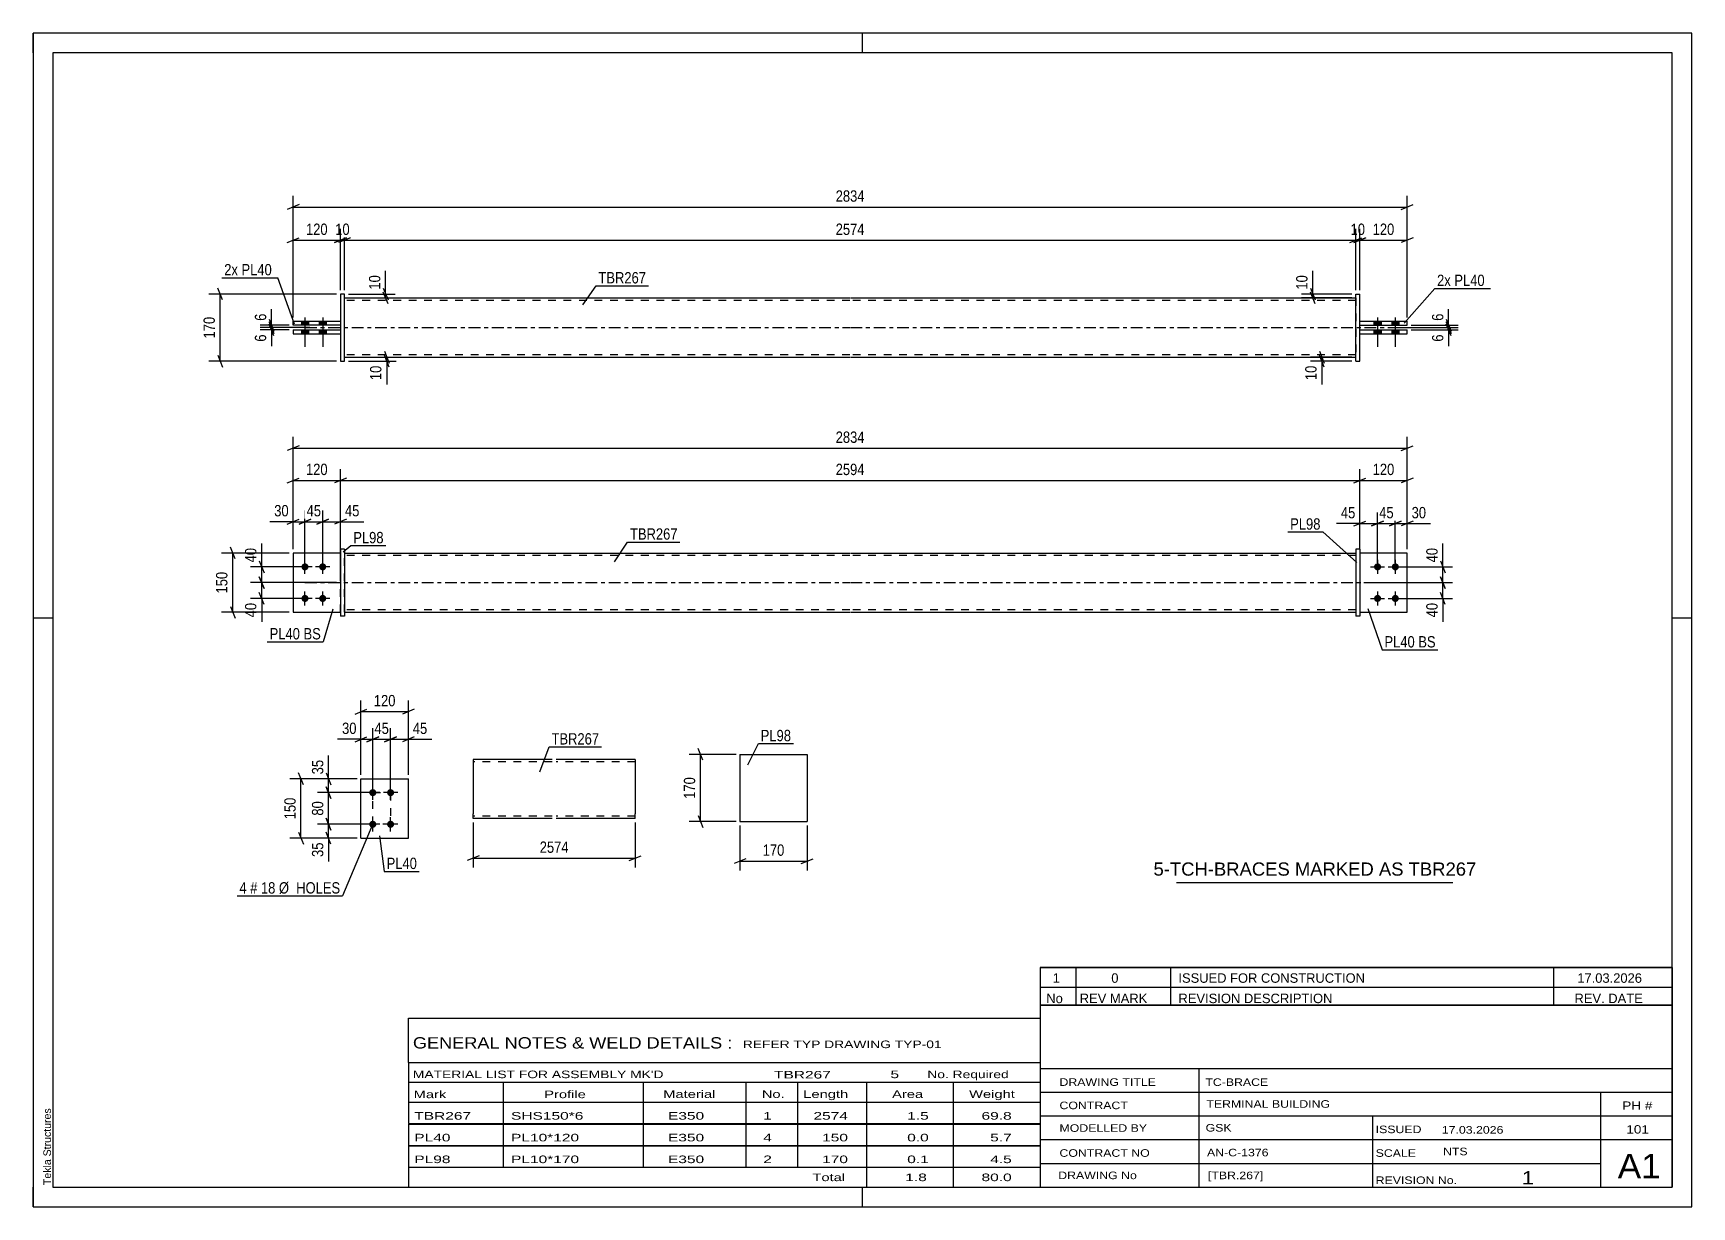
# Paper-space layout 'Layout1' of a CAD drawing. Header units: millimetres. Extents: x 0 to 420, y 0 to 297.
# The model-space entities are those that its viewports show. They can reach past a viewport. Long polylines and large blocks are cut down to what shows.
import ezdxf

# ---------------------------------------------------------------- set-up
doc = ezdxf.new("R2010")
doc.units = ezdxf.units.MM
doc.linetypes.add('DXK_LINE_DOT2', pattern=[3.9198, 1.9599, -1.9599])
doc.linetypes.add('DXK_LINE_DOT3', pattern=[5.9187, 2.979, -0.9799, 0.9799, -0.9799])
doc.layers.add('Viewport layer', color=7, linetype='Continuous', plot=False)
doc.styles.add('Arial', font='ARIAL.TTF', dxfattribs={"height": 0.2})
doc.styles.add('Arial Narrow', font='ARIALN.TTF', dxfattribs={"height": 0.2})

# ---------------------------------------------------------------- blocks, each defined once
blk = doc.blocks.new('Unknown-580872587-1163')
at = {"color": 5, "linetype": 'Continuous'}
for p, q in [((420, 297), (0, 297)), ((0, 297), (0, 0)), ((0, 292), (0, 297)), ((210, 292), (210, 297)), ((420, 0), (420, 297)), ((415, 292), (5, 292)), ((5, 292), (5, 5)), ((415, 5), (415, 292)), ((5, 149), (0, 149)), ((420, 149), (415, 149)), ((0, 0), (0, 5)), ((5, 5), (415, 5)), ((210, 0), (210, 5)), ((0, 0), (420, 0))]:
    blk.add_line(p, q, dxfattribs=at)
at = {"color": 174, "linetype": 'Continuous', "style": 'Arial'}
blk.add_text('Tekla Structures', height=1.9102, rotation=90, dxfattribs=at).set_placement((4.5, 5.5))
blk = doc.blocks.new('Part-580872587-1797 - 1735')
at = {"color": 2, "linetype": 'Continuous'}
for p, q in [((77.82, 165.45), (65.82, 165.45)), ((65.82, 165.45), (65.82, 150.45)), ((65.82, 150.45), (77.82, 150.45))]:
    blk.add_line(p, q, dxfattribs=at)
at = {"color": 7, "linetype": 'DXK_LINE_DOT2'}
blk.add_line((77.82, 150.45), (77.82, 165.45), dxfattribs=at)
blk = doc.blocks.new('Part-580872587-1792 - 1735')
at = {"color": 7, "linetype": 'DXK_LINE_DOT2'}
for p, q in [((77.82, 165.45), (65.82, 165.45)), ((65.82, 165.45), (65.82, 150.45)), ((77.82, 150.45), (77.82, 165.45)), ((65.82, 150.45), (77.82, 150.45))]:
    blk.add_line(p, q, dxfattribs=at)
blk = doc.blocks.new('Part-580872587-1767 - 1735')
at = {"color": 7, "linetype": 'DXK_LINE_DOT2'}
for p, q in [((347.92, 165.45), (335.92, 165.45)), ((335.92, 165.45), (335.92, 150.45)), ((347.92, 150.45), (347.92, 165.45)), ((335.92, 150.45), (347.92, 150.45))]:
    blk.add_line(p, q, dxfattribs=at)
blk = doc.blocks.new('Part-580872587-1772 - 1735')
at = {"color": 2, "linetype": 'Continuous'}
for p, q in [((347.92, 165.45), (335.92, 165.45)), ((347.92, 150.45), (347.92, 165.45)), ((335.92, 150.45), (347.92, 150.45))]:
    blk.add_line(p, q, dxfattribs=at)
at = {"color": 7, "linetype": 'DXK_LINE_DOT2'}
blk.add_line((335.92, 165.45), (335.92, 150.45), dxfattribs=at)
blk = doc.blocks.new('Part-580872587-1787 - 1735')
at = {"color": 2, "linetype": 'Continuous'}
for p, q in [((335.92, 166.45), (334.92, 166.45)), ((334.92, 166.45), (334.92, 149.45)), ((335.92, 166.45), (335.92, 149.45)), ((335.92, 149.45), (334.92, 149.45))]:
    blk.add_line(p, q, dxfattribs=at)
blk = doc.blocks.new('Part-580872587-1802 - 1735')
at = {"color": 2, "linetype": 'Continuous'}
for p, q in [((78.82, 166.45), (77.82, 166.45)), ((77.82, 166.45), (77.82, 149.45)), ((78.82, 166.45), (78.82, 149.45)), ((78.82, 149.45), (77.82, 149.45))]:
    blk.add_line(p, q, dxfattribs=at)
blk = doc.blocks.new('Part-580872587-1807 - 1735')
at = {"color": 2, "linetype": 'Continuous'}
for p, q in [((78.82, 165.45), (206.82, 165.45)), ((206.92, 165.45), (334.92, 165.45)), ((78.82, 150.45), (206.82, 150.45)), ((206.92, 150.45), (334.92, 150.45))]:
    blk.add_line(p, q, dxfattribs=at)
at = {"color": 7, "linetype": 'DXK_LINE_DOT2'}
for p, q in [((78.82, 150.45), (78.82, 165.45)), ((206.82, 164.85), (78.82, 164.85)), ((334.92, 164.85), (206.92, 164.85)), ((334.92, 165.45), (334.92, 150.45)), ((206.82, 151.05), (78.82, 151.05)), ((334.92, 151.05), (206.92, 151.05))]:
    blk.add_line(p, q, dxfattribs=at)
at = {"color": 7, "linetype": 'DXK_LINE_DOT3'}
for p, q in [((68.82, 157.95), (206.82, 157.95)), ((206.92, 157.95), (344.92, 157.95))]:
    blk.add_line(p, q, dxfattribs=at)
blk = doc.blocks.new('Bolt-580872587-1808 - 1735')
at = {"linetype": 'Continuous'}
for points in [[(340.42, 162.85, -1), (340.42, 161.05, -1)], [(344.92, 162.85, -1), (344.92, 161.05, -1)], [(340.42, 154.85, -1), (340.42, 153.05, -1)], [(344.92, 154.85, -1), (344.92, 153.05, -1)]]:
    blk.add_hatch(color=1, dxfattribs=at).paths.add_polyline_path(points)
at = {"color": 1, "linetype": 'Continuous'}
for p, q in [((338.62, 161.95), (342.22, 161.95)), ((340.42, 163.75), (340.42, 160.15)), ((343.12, 161.95), (346.72, 161.95)), ((344.92, 163.75), (344.92, 160.15)), ((340.42, 155.75), (340.42, 152.15)), ((344.92, 155.75), (344.92, 152.15)), ((338.62, 153.95), (342.22, 153.95)), ((343.12, 153.95), (346.72, 153.95))]:
    blk.add_line(p, q, dxfattribs=at)
blk = doc.blocks.new('Bolt-580872587-1809 - 1735')
at = {"linetype": 'Continuous'}
for points in [[(68.82, 161.05, -1), (68.82, 162.85, -1)], [(73.32, 161.05, -1), (73.32, 162.85, -1)], [(68.82, 153.05, -1), (68.82, 154.85, -1)], [(73.32, 153.05, -1), (73.32, 154.85, -1)]]:
    blk.add_hatch(color=1, dxfattribs=at).paths.add_polyline_path(points)
at = {"color": 1, "linetype": 'Continuous'}
for p, q in [((70.62, 161.95), (67.02, 161.95)), ((68.82, 160.15), (68.82, 163.75)), ((75.12, 161.95), (71.52, 161.95)), ((73.32, 160.15), (73.32, 163.75)), ((68.82, 152.15), (68.82, 155.75)), ((73.32, 152.15), (73.32, 155.75)), ((70.62, 153.95), (67.02, 153.95)), ((75.12, 153.95), (71.52, 153.95))]:
    blk.add_line(p, q, dxfattribs=at)
blk = doc.blocks.new('Part-580872587-1431 - 1390')
at = {"color": 2, "linetype": 'Continuous'}
for p, q in [((335.92, 221.89), (347.92, 221.89)), ((335.92, 220.89), (347.92, 220.89)), ((347.92, 220.89), (347.92, 221.89))]:
    blk.add_line(p, q, dxfattribs=at)
at = {"color": 7, "linetype": 'DXK_LINE_DOT2'}
blk.add_line((335.92, 220.89), (335.92, 221.89), dxfattribs=at)
blk = doc.blocks.new('Part-580872587-1425 - 1390')
at = {"color": 2, "linetype": 'Continuous'}
for p, q in [((65.82, 224.09), (77.82, 224.09)), ((65.82, 223.09), (65.82, 224.09)), ((77.82, 223.09), (65.82, 223.09))]:
    blk.add_line(p, q, dxfattribs=at)
at = {"color": 7, "linetype": 'DXK_LINE_DOT2'}
blk.add_line((77.82, 224.09), (77.82, 223.09), dxfattribs=at)
blk = doc.blocks.new('Part-580872587-1426 - 1390')
at = {"color": 2, "linetype": 'Continuous'}
for p, q in [((334.92, 213.99), (334.92, 230.99)), ((334.92, 230.99), (335.92, 230.99)), ((335.92, 213.99), (335.92, 230.99)), ((334.92, 213.99), (335.92, 213.99))]:
    blk.add_line(p, q, dxfattribs=at)
blk = doc.blocks.new('Part-580872587-1458 - 1390')
at = {"color": 2, "linetype": 'Continuous'}
for p, q in [((335.92, 224.09), (347.92, 224.09)), ((335.92, 223.09), (347.92, 223.09)), ((347.92, 223.09), (347.92, 224.09))]:
    blk.add_line(p, q, dxfattribs=at)
at = {"color": 7, "linetype": 'DXK_LINE_DOT2'}
blk.add_line((335.92, 223.09), (335.92, 224.09), dxfattribs=at)
blk = doc.blocks.new('Part-580872587-1394 - 1390')
at = {"color": 2, "linetype": 'Continuous'}
for p, q in [((78.82, 230.99), (77.82, 230.99)), ((77.82, 230.99), (77.82, 213.99)), ((78.82, 213.99), (78.82, 230.99)), ((77.82, 213.99), (78.82, 213.99))]:
    blk.add_line(p, q, dxfattribs=at)
blk = doc.blocks.new('Part-580872587-1420 - 1390')
at = {"color": 2, "linetype": 'Continuous'}
for p, q in [((65.82, 221.89), (77.82, 221.89)), ((65.82, 221.89), (65.82, 220.89)), ((65.82, 220.89), (77.82, 220.89))]:
    blk.add_line(p, q, dxfattribs=at)
at = {"color": 7, "linetype": 'DXK_LINE_DOT2'}
blk.add_line((77.82, 221.89), (77.82, 220.89), dxfattribs=at)
blk = doc.blocks.new('Part-580872587-1446 - 1390')
at = {"color": 2, "linetype": 'Continuous'}
for p, q in [((78.82, 229.99), (206.82, 229.99)), ((206.92, 229.99), (334.92, 229.99)), ((78.82, 214.99), (206.82, 214.99)), ((206.92, 214.99), (334.92, 214.99))]:
    blk.add_line(p, q, dxfattribs=at)
at = {"color": 7, "linetype": 'DXK_LINE_DOT2'}
for p, q in [((78.82, 214.99), (78.82, 229.99)), ((206.82, 229.39), (78.82, 229.39)), ((334.92, 229.39), (206.92, 229.39)), ((334.92, 229.99), (334.92, 214.99)), ((206.82, 215.59), (78.82, 215.59)), ((334.92, 215.59), (206.92, 215.59))]:
    blk.add_line(p, q, dxfattribs=at)
at = {"color": 7, "linetype": 'DXK_LINE_DOT3'}
for p, q in [((68.82, 222.49), (206.82, 222.49)), ((206.92, 222.49), (344.92, 222.49))]:
    blk.add_line(p, q, dxfattribs=at)
blk = doc.blocks.new('Bolt-580872587-1447 - 1390')
at = {"linetype": 'Continuous'}
for points in [[(341.32, 224.09), (339.52, 224.09), (339.52, 223.09), (341.32, 223.09)], [(341.32, 224.09), (339.52, 224.09), (339.52, 223.09), (341.32, 223.09)], [(345.82, 224.09), (344.02, 224.09), (344.02, 223.09), (345.82, 223.09)], [(345.82, 224.09), (344.02, 224.09), (344.02, 223.09), (345.82, 223.09)], [(341.32, 221.89), (339.52, 221.89), (339.52, 220.89), (341.32, 220.89)], [(341.32, 221.89), (339.52, 221.89), (339.52, 220.89), (341.32, 220.89)], [(345.82, 221.89), (344.02, 221.89), (344.02, 220.89), (345.82, 220.89)], [(345.82, 221.89), (344.02, 221.89), (344.02, 220.89), (345.82, 220.89)]]:
    blk.add_hatch(color=1, dxfattribs=at).paths.add_polyline_path(points)
at = {"color": 1, "linetype": 'Continuous'}
for p, q in [((339.52, 224.09), (339.52, 223.09)), ((339.52, 224.09), (339.52, 223.09)), ((340.42, 225.09), (340.42, 217.59)), ((340.42, 225.09), (340.42, 217.59)), ((341.32, 224.09), (341.32, 223.09)), ((341.32, 224.09), (341.32, 223.09)), ((344.02, 224.09), (344.02, 223.09)), ((344.02, 224.09), (344.02, 223.09)), ((344.92, 225.09), (344.92, 217.59)), ((344.92, 225.09), (344.92, 217.59)), ((345.82, 224.09), (345.82, 223.09)), ((345.82, 224.09), (345.82, 223.09)), ((339.52, 221.89), (339.52, 220.89)), ((339.52, 221.89), (339.52, 220.89)), ((341.32, 221.89), (341.32, 220.89)), ((341.32, 221.89), (341.32, 220.89)), ((344.02, 221.89), (344.02, 220.89)), ((344.02, 221.89), (344.02, 220.89)), ((345.82, 221.89), (345.82, 220.89)), ((345.82, 221.89), (345.82, 220.89))]:
    blk.add_line(p, q, dxfattribs=at)
blk = doc.blocks.new('Bolt-580872587-1448 - 1390')
at = {"linetype": 'Continuous'}
for points in [[(67.92, 223.09), (69.72, 223.09), (69.72, 224.09), (67.92, 224.09)], [(67.92, 223.09), (69.72, 223.09), (69.72, 224.09), (67.92, 224.09)], [(72.42, 223.09), (74.22, 223.09), (74.22, 224.09), (72.42, 224.09)], [(72.42, 223.09), (74.22, 223.09), (74.22, 224.09), (72.42, 224.09)], [(67.92, 220.89), (69.72, 220.89), (69.72, 221.89), (67.92, 221.89)], [(67.92, 220.89), (69.72, 220.89), (69.72, 221.89), (67.92, 221.89)], [(72.42, 220.89), (74.22, 220.89), (74.22, 221.89), (72.42, 221.89)], [(72.42, 220.89), (74.22, 220.89), (74.22, 221.89), (72.42, 221.89)]]:
    blk.add_hatch(color=1, dxfattribs=at).paths.add_polyline_path(points)
at = {"color": 1, "linetype": 'Continuous'}
for p, q in [((67.92, 224.09), (67.92, 223.09)), ((67.92, 224.09), (67.92, 223.09)), ((68.82, 225.09), (68.82, 217.59)), ((68.82, 225.09), (68.82, 217.59)), ((69.72, 224.09), (69.72, 223.09)), ((69.72, 224.09), (69.72, 223.09)), ((72.42, 224.09), (72.42, 223.09)), ((72.42, 224.09), (72.42, 223.09)), ((73.32, 225.09), (73.32, 217.59)), ((73.32, 225.09), (73.32, 217.59)), ((74.22, 224.09), (74.22, 223.09)), ((74.22, 224.09), (74.22, 223.09)), ((67.92, 221.89), (67.92, 220.89)), ((67.92, 221.89), (67.92, 220.89)), ((69.72, 221.89), (69.72, 220.89)), ((69.72, 221.89), (69.72, 220.89)), ((72.42, 221.89), (72.42, 220.89)), ((72.42, 221.89), (72.42, 220.89)), ((74.22, 221.89), (74.22, 220.89)), ((74.22, 221.89), (74.22, 220.89))]:
    blk.add_line(p, q, dxfattribs=at)
blk = doc.blocks.new('Part-580872587-2138 - 2131')
at = {"color": 2, "linetype": 'Continuous'}
for p, q in [((83, 93.31), (83, 108.31)), ((83, 108.31), (95, 108.31)), ((95, 93.31), (95, 108.31)), ((83, 93.31), (95, 93.31))]:
    blk.add_line(p, q, dxfattribs=at)
blk = doc.blocks.new('Bolt-580872587-2171 - 2131')
at = {"linetype": 'Continuous'}
for points in [[(86, 103.91, -1), (86, 105.71, -1)], [(90.5, 103.91, -1), (90.5, 105.71, -1)], [(86, 95.91, -1), (86, 97.71, -1)], [(90.5, 95.91, -1), (90.5, 97.71, -1)]]:
    blk.add_hatch(color=1, dxfattribs=at).paths.add_polyline_path(points)
at = {"color": 1, "linetype": 'Continuous'}
for p, q in [((86, 103.01), (86, 106.61)), ((90.5, 103.01), (90.5, 106.61)), ((87.8, 104.81), (84.2, 104.81)), ((92.3, 104.81), (88.7, 104.81)), ((87.8, 96.81), (84.2, 96.81)), ((86, 95.01), (86, 98.61)), ((92.3, 96.81), (88.7, 96.81)), ((90.5, 95.01), (90.5, 98.61))]:
    blk.add_line(p, q, dxfattribs=at)
blk = doc.blocks.new('Part-580872587-2302 - 2296')
at = {"color": 2, "linetype": 'Continuous'}
for p, q in [((178.97, 114.49), (178.97, 97.49)), ((178.97, 114.49), (195.97, 114.49)), ((195.97, 114.49), (195.97, 97.49)), ((178.97, 97.49), (195.97, 97.49))]:
    blk.add_line(p, q, dxfattribs=at)
blk = doc.blocks.new('Part-580872587-2328 - 2321')
at = {"color": 2, "linetype": 'Continuous'}
for p, q in [((131.43, 113.23), (111.43, 113.23)), ((111.43, 113.23), (111.43, 99.43)), ((152.43, 113.23), (132.43, 113.23)), ((152.43, 113.23), (152.43, 99.43)), ((111.43, 98.58), (111.43, 99.43)), ((111.43, 98.32), (111.43, 98.58)), ((111.43, 98.23), (111.43, 98.32)), ((131.43, 98.23), (111.43, 98.23)), ((152.43, 98.23), (132.43, 98.23)), ((152.43, 98.23), (152.43, 99.43))]:
    blk.add_line(p, q, dxfattribs=at)
at = {"color": 7, "linetype": 'DXK_LINE_DOT2'}
for p, q in [((131.43, 112.63), (111.43, 112.63)), ((152.43, 112.63), (132.43, 112.63)), ((152.43, 112.63), (152.43, 112.58)), ((152.43, 112.58), (152.43, 112.63)), ((152.43, 112.49), (152.43, 112.58)), ((152.43, 112.58), (152.43, 112.49)), ((111.43, 98.97), (111.43, 99.43)), ((111.43, 98.58), (111.43, 99.2)), ((111.43, 98.83), (111.43, 98.88)), ((111.43, 98.83), (111.43, 98.88)), ((131.43, 98.83), (111.43, 98.83)), ((111.43, 98.23), (111.43, 98.23)), ((152.43, 98.83), (132.43, 98.83)), ((152.43, 98.88), (152.43, 99.2)), ((152.43, 98.83), (152.43, 98.88))]:
    blk.add_line(p, q, dxfattribs=at)
blk = doc.blocks.new('Rectangle-580872587-2281 - 2131')
at = {"color": 1, "linetype": 'DXK_LINE_DOT2'}
blk.add_lwpolyline([(86, 104.81), (90.5, 104.81), (90.5, 96.81), (86, 96.81), (86, 104.81)], close=True, dxfattribs=at)
blk = doc.blocks.new('StraightDimension-580872587-2008 - 1735')
at = {"color": 7, "linetype": 'Continuous'}
for p, q in [((67.82, 161.95), (55.01, 161.95)), ((57.26, 163.45), (58.46, 160.45)), ((57.86, 157.95), (57.86, 161.95)), ((76.82, 157.95), (55.01, 157.95)), ((58.46, 156.45), (57.26, 159.45))]:
    blk.add_line(p, q, dxfattribs=at)
at = {"color": 0}
blk.add_wipeout([(57.11, 167.34), (52.91, 167.34), (52.91, 162.48), (57.11, 162.48)], dxfattribs=at)
at = {"color": 7, "linetype": 'Continuous'}
blk.add_line((57.86, 161.95), (57.86, 167.86), dxfattribs=at)
blk.add_line((57.86, 161.95), (57.86, 167.86), dxfattribs=at)
at = {"color": 3, "style": 'Arial Narrow'}
blk.add_text('40', height=2.863, rotation=90.0002, dxfattribs=at).set_placement((56.51, 163.08))
blk = doc.blocks.new('StraightDimension-580872587-1999 - 1735')
at = {"color": 7, "linetype": 'Continuous'}
for p, q in [((76.82, 157.95), (55.01, 157.95)), ((57.26, 159.45), (58.46, 156.45)), ((58.46, 152.45), (57.26, 155.45)), ((57.86, 153.95), (57.86, 157.95)), ((67.82, 153.95), (55.01, 153.95))]:
    blk.add_line(p, q, dxfattribs=at)
at = {"color": 0}
blk.add_wipeout([(57.11, 153.43), (52.91, 153.43), (52.91, 148.57), (57.11, 148.57)], dxfattribs=at)
at = {"color": 7, "linetype": 'Continuous'}
blk.add_line((57.86, 153.95), (57.86, 148.05), dxfattribs=at)
blk.add_line((57.86, 153.95), (57.86, 148.05), dxfattribs=at)
at = {"color": 3, "style": 'Arial Narrow'}
blk.add_text('40', height=2.863, rotation=90.0002, dxfattribs=at).set_placement((56.51, 149.17))
blk = doc.blocks.new('StraightDimension-580872587-1937 - 1735')
at = {"color": 7, "linetype": 'Continuous'}
for p, q in [((65.82, 166.45), (65.82, 186.68)), ((77.82, 158.95), (77.82, 186.68)), ((64.32, 183.23), (67.32, 184.43)), ((65.82, 183.83), (77.82, 183.83)), ((79.32, 184.43), (76.32, 183.23))]:
    blk.add_line(p, q, dxfattribs=at)
at = {"color": 0}
blk.add_wipeout([(75.16, 184.58), (75.16, 188.78), (68.48, 188.78), (68.48, 184.58)], dxfattribs=at)
at = {"color": 3, "style": 'Arial Narrow'}
blk.add_text('120', height=2.863, dxfattribs=at).set_placement((69.08, 185.18))
blk = doc.blocks.new('StraightDimension-580872587-2018 - 1735')
at = {"color": 7, "linetype": 'Continuous'}
for p, q in [((64.82, 165.45), (47.68, 165.45)), ((51.13, 163.95), (49.93, 166.95)), ((50.53, 150.45), (50.53, 165.45)), ((49.93, 151.95), (51.13, 148.95)), ((64.82, 150.45), (47.68, 150.45))]:
    blk.add_line(p, q, dxfattribs=at)
at = {"color": 0}
blk.add_wipeout([(49.78, 161.3), (45.58, 161.3), (45.58, 154.61), (49.78, 154.61)], dxfattribs=at)
at = {"color": 3, "style": 'Arial Narrow'}
blk.add_text('150', height=2.863, rotation=90.0002, dxfattribs=at).set_placement((49.18, 155.21))
blk = doc.blocks.new('StraightDimension-580872587-1818 - 1735')
at = {"color": 7, "linetype": 'Continuous'}
for p, q in [((343.42, 172.29), (346.42, 173.49)), ((344.92, 162.95), (344.92, 175.74)), ((344.92, 172.89), (347.92, 172.89)), ((349.42, 173.49), (346.42, 172.29)), ((347.92, 166.45), (347.92, 175.74))]:
    blk.add_line(p, q, dxfattribs=at)
at = {"color": 0}
blk.add_wipeout([(353.3, 173.64), (353.3, 177.84), (348.45, 177.84), (348.45, 173.64)], dxfattribs=at)
at = {"color": 7, "linetype": 'Continuous'}
blk.add_line((347.92, 172.89), (353.83, 172.89), dxfattribs=at)
blk.add_line((347.92, 172.89), (353.83, 172.89), dxfattribs=at)
at = {"color": 3, "style": 'Arial Narrow'}
blk.add_text('30', height=2.863, dxfattribs=at).set_placement((349.05, 174.24))
blk = doc.blocks.new('StraightDimension-580872587-1834 - 1735')
at = {"color": 7, "linetype": 'Continuous'}
for p, q in [((338.92, 172.29), (341.92, 173.49)), ((340.42, 162.95), (340.42, 175.74)), ((340.42, 172.89), (344.92, 172.89)), ((346.42, 173.49), (343.42, 172.29)), ((344.92, 162.95), (344.92, 175.74))]:
    blk.add_line(p, q, dxfattribs=at)
at = {"color": 0}
blk.add_wipeout([(345.1, 173.64), (345.1, 177.84), (340.24, 177.84), (340.24, 173.64)], dxfattribs=at)
at = {"color": 3, "style": 'Arial Narrow'}
blk.add_text('45', height=2.863, dxfattribs=at).set_placement((340.84, 174.24))
blk = doc.blocks.new('StraightDimension-580872587-1847 - 1735')
at = {"color": 7, "linetype": 'Continuous'}
for p, q in [((334.42, 172.29), (337.42, 173.49)), ((335.92, 166.45), (335.92, 175.74)), ((335.92, 172.89), (340.42, 172.89)), ((341.92, 173.49), (338.92, 172.29)), ((340.42, 162.95), (340.42, 175.74))]:
    blk.add_line(p, q, dxfattribs=at)
at = {"color": 0}
blk.add_wipeout([(335.4, 173.64), (335.4, 177.84), (330.54, 177.84), (330.54, 173.64)], dxfattribs=at)
at = {"color": 7, "linetype": 'Continuous'}
blk.add_line((335.92, 172.89), (330.01, 172.89), dxfattribs=at)
blk.add_line((335.92, 172.89), (330.01, 172.89), dxfattribs=at)
at = {"color": 3, "style": 'Arial Narrow'}
blk.add_text('45', height=2.863, dxfattribs=at).set_placement((331.14, 174.24))
blk = doc.blocks.new('StraightDimension-580872587-1864 - 1735')
at = {"color": 7, "linetype": 'Continuous'}
for p, q in [((65.82, 166.45), (65.82, 194.83)), ((347.92, 166.45), (347.92, 194.83)), ((67.32, 192.58), (64.32, 191.38)), ((65.82, 191.98), (347.92, 191.98)), ((346.42, 191.38), (349.42, 192.58))]:
    blk.add_line(p, q, dxfattribs=at)
at = {"color": 0}
blk.add_wipeout([(211.13, 192.73), (211.13, 196.93), (202.61, 196.93), (202.61, 192.73)], dxfattribs=at)
at = {"color": 3, "style": 'Arial Narrow'}
blk.add_text('2834', height=2.863, dxfattribs=at).set_placement((203.21, 193.33))
blk = doc.blocks.new('StraightDimension-580872587-1884 - 1735')
at = {"color": 7, "linetype": 'Continuous'}
for p, q in [((345.92, 161.95), (359.37, 161.95)), ((356.37, 163.45), (357.57, 160.45)), ((356.97, 157.95), (356.97, 161.95)), ((336.92, 157.95), (359.37, 157.95)), ((357.57, 156.45), (356.37, 159.45))]:
    blk.add_line(p, q, dxfattribs=at)
at = {"color": 0}
blk.add_wipeout([(356.22, 167.34), (352.02, 167.34), (352.02, 162.48), (356.22, 162.48)], dxfattribs=at)
at = {"color": 7, "linetype": 'Continuous'}
blk.add_line((356.97, 161.95), (356.97, 167.86), dxfattribs=at)
blk.add_line((356.97, 161.95), (356.97, 167.86), dxfattribs=at)
at = {"color": 3, "style": 'Arial Narrow'}
blk.add_text('40', height=2.863, rotation=90.0002, dxfattribs=at).set_placement((355.62, 163.08))
blk = doc.blocks.new('StraightDimension-580872587-1893 - 1735')
at = {"color": 7, "linetype": 'Continuous'}
for p, q in [((336.92, 157.95), (359.37, 157.95)), ((356.37, 159.45), (357.57, 156.45)), ((357.57, 152.45), (356.37, 155.45)), ((356.97, 153.95), (356.97, 157.95)), ((345.92, 153.95), (359.37, 153.95))]:
    blk.add_line(p, q, dxfattribs=at)
at = {"color": 0}
blk.add_wipeout([(356.22, 153.43), (352.02, 153.43), (352.02, 148.57), (356.22, 148.57)], dxfattribs=at)
at = {"color": 7, "linetype": 'Continuous'}
blk.add_line((356.97, 153.95), (356.97, 148.05), dxfattribs=at)
blk.add_line((356.97, 153.95), (356.97, 148.05), dxfattribs=at)
at = {"color": 3, "style": 'Arial Narrow'}
blk.add_text('40', height=2.863, rotation=90.0002, dxfattribs=at).set_placement((355.62, 149.17))
blk = doc.blocks.new('StraightDimension-580872587-1903 - 1735')
at = {"color": 7, "linetype": 'Continuous'}
for p, q in [((335.92, 166.45), (335.92, 186.68)), ((347.92, 166.45), (347.92, 186.68)), ((334.42, 183.23), (337.42, 184.43)), ((335.92, 183.83), (347.92, 183.83)), ((349.42, 184.43), (346.42, 183.23))]:
    blk.add_line(p, q, dxfattribs=at)
at = {"color": 0}
blk.add_wipeout([(345.26, 184.58), (345.26, 188.78), (338.58, 188.78), (338.58, 184.58)], dxfattribs=at)
at = {"color": 3, "style": 'Arial Narrow'}
blk.add_text('120', height=2.863, dxfattribs=at).set_placement((339.18, 185.18))
blk = doc.blocks.new('StraightDimension-580872587-1922 - 1735')
at = {"color": 7, "linetype": 'Continuous'}
for p, q in [((77.82, 158.95), (77.82, 186.68)), ((335.92, 166.45), (335.92, 186.68)), ((79.32, 184.43), (76.32, 183.23)), ((77.82, 183.83), (335.92, 183.83)), ((334.42, 183.23), (337.42, 184.43))]:
    blk.add_line(p, q, dxfattribs=at)
at = {"color": 0}
blk.add_wipeout([(211.13, 184.58), (211.13, 188.78), (202.61, 188.78), (202.61, 184.58)], dxfattribs=at)
at = {"color": 3, "style": 'Arial Narrow'}
blk.add_text('2594', height=2.863, dxfattribs=at).set_placement((203.21, 185.18))
blk = doc.blocks.new('StraightDimension-580872587-1953 - 1735')
at = {"color": 7, "linetype": 'Continuous'}
for p, q in [((64.32, 172.78), (67.32, 173.98)), ((65.82, 166.45), (65.82, 176.23)), ((65.82, 173.38), (68.82, 173.38)), ((70.32, 173.98), (67.32, 172.78)), ((68.82, 162.95), (68.82, 176.23))]:
    blk.add_line(p, q, dxfattribs=at)
at = {"color": 0}
blk.add_wipeout([(65.3, 174.13), (65.3, 178.33), (60.44, 178.33), (60.44, 174.13)], dxfattribs=at)
at = {"color": 7, "linetype": 'Continuous'}
blk.add_line((65.82, 173.38), (59.91, 173.38), dxfattribs=at)
blk.add_line((65.82, 173.38), (59.91, 173.38), dxfattribs=at)
at = {"color": 3, "style": 'Arial Narrow'}
blk.add_text('30', height=2.863, dxfattribs=at).set_placement((61.04, 174.73))
blk = doc.blocks.new('StraightDimension-580872587-1969 - 1735')
at = {"color": 7, "linetype": 'Continuous'}
for p, q in [((67.32, 172.78), (70.32, 173.98)), ((68.82, 162.95), (68.82, 176.23)), ((68.82, 173.38), (73.32, 173.38)), ((74.82, 173.98), (71.82, 172.78)), ((73.32, 162.95), (73.32, 176.23))]:
    blk.add_line(p, q, dxfattribs=at)
at = {"color": 0}
blk.add_wipeout([(73.5, 174.13), (73.5, 178.33), (68.64, 178.33), (68.64, 174.13)], dxfattribs=at)
at = {"color": 3, "style": 'Arial Narrow'}
blk.add_text('45', height=2.863, dxfattribs=at).set_placement((69.24, 174.73))
blk = doc.blocks.new('StraightDimension-580872587-1982 - 1735')
at = {"color": 7, "linetype": 'Continuous'}
for p, q in [((71.82, 172.78), (74.82, 173.98)), ((73.32, 162.95), (73.32, 176.23)), ((73.32, 173.38), (77.82, 173.38)), ((79.32, 173.98), (76.32, 172.78)), ((77.82, 166.45), (77.82, 176.23))]:
    blk.add_line(p, q, dxfattribs=at)
at = {"color": 0}
blk.add_wipeout([(83.2, 174.13), (83.2, 178.33), (78.35, 178.33), (78.35, 174.13)], dxfattribs=at)
at = {"color": 7, "linetype": 'Continuous'}
blk.add_line((77.82, 173.38), (83.73, 173.38), dxfattribs=at)
blk.add_line((77.82, 173.38), (83.73, 173.38), dxfattribs=at)
at = {"color": 3, "style": 'Arial Narrow'}
blk.add_text('45', height=2.863, dxfattribs=at).set_placement((78.95, 174.73))
blk = doc.blocks.new('StraightDimension-580872587-1658 - 1390')
at = {"color": 7, "linetype": 'Continuous'}
for p, q in [((348.92, 223.09), (360.82, 223.09)), ((357.82, 224.59), (359.02, 221.59)), ((359.02, 220.99), (357.82, 223.99)), ((358.42, 222.49), (358.42, 223.09)), ((343.67, 222.49), (360.82, 222.49))]:
    blk.add_line(p, q, dxfattribs=at)
at = {"color": 0}
blk.add_wipeout([(357.67, 226.64), (353.47, 226.64), (353.47, 223.61), (357.67, 223.61)], dxfattribs=at)
at = {"color": 7, "linetype": 'Continuous'}
blk.add_line((358.42, 223.09), (358.42, 227.17), dxfattribs=at)
blk.add_line((358.42, 223.09), (358.42, 227.17), dxfattribs=at)
at = {"color": 3, "style": 'Arial Narrow'}
blk.add_text('6', height=2.86, rotation=90.0002, dxfattribs=at).set_placement((357.07, 224.21))
blk = doc.blocks.new('StraightDimension-580872587-1535 - 1390')
at = {"color": 7, "linetype": 'Continuous'}
for p, q in [((333.92, 214.99), (323.47, 214.99)), ((325.72, 216.49), (326.92, 213.49)), ((326.92, 212.49), (325.72, 215.49)), ((326.32, 213.99), (326.32, 214.99)), ((333.92, 213.99), (323.47, 213.99))]:
    blk.add_line(p, q, dxfattribs=at)
at = {"color": 0}
blk.add_wipeout([(325.57, 213.46), (321.37, 213.46), (321.37, 208.61), (325.57, 208.61)], dxfattribs=at)
at = {"color": 7, "linetype": 'Continuous'}
blk.add_line((326.32, 213.99), (326.32, 208.08), dxfattribs=at)
blk.add_line((326.32, 213.99), (326.32, 208.08), dxfattribs=at)
at = {"color": 3, "style": 'Arial Narrow'}
blk.add_text('10', height=2.863, rotation=90.0002, dxfattribs=at).set_placement((324.97, 209.21))
blk = doc.blocks.new('StraightDimension-580872587-1575 - 1390')
at = {"color": 7, "linetype": 'Continuous'}
for p, q in [((333.42, 244), (336.42, 245.2)), ((337.42, 245.2), (334.42, 244)), ((334.92, 231.99), (334.92, 247.45)), ((334.92, 244.6), (335.92, 244.6)), ((335.92, 231.99), (335.92, 247.45))]:
    blk.add_line(p, q, dxfattribs=at)
at = {"color": 0}
blk.add_wipeout([(337.85, 245.35), (337.85, 249.55), (332.99, 249.55), (332.99, 245.35)], dxfattribs=at)
at = {"color": 3, "style": 'Arial Narrow'}
blk.add_text('10', height=2.863, dxfattribs=at).set_placement((333.59, 245.95))
blk = doc.blocks.new('StraightDimension-580872587-1564 - 1390')
at = {"color": 7, "linetype": 'Continuous'}
for p, q in [((67.32, 253.61), (64.32, 252.41)), ((65.82, 225.09), (65.82, 255.86)), ((65.82, 253.01), (347.92, 253.01)), ((346.42, 252.41), (349.42, 253.61)), ((347.92, 225.09), (347.92, 255.86))]:
    blk.add_line(p, q, dxfattribs=at)
at = {"color": 0}
blk.add_wipeout([(211.13, 253.76), (211.13, 257.96), (202.61, 257.96), (202.61, 253.76)], dxfattribs=at)
at = {"color": 3, "style": 'Arial Narrow'}
blk.add_text('2834', height=2.863, dxfattribs=at).set_placement((203.21, 254.36))
blk = doc.blocks.new('StraightDimension-580872587-1549 - 1390')
at = {"color": 7, "linetype": 'Continuous'}
for p, q in [((323.42, 232.49), (324.62, 229.49)), ((324.62, 228.49), (323.42, 231.49)), ((333.92, 230.99), (321.17, 230.99)), ((333.92, 229.99), (321.17, 229.99)), ((324.02, 229.99), (324.02, 230.99))]:
    blk.add_line(p, q, dxfattribs=at)
at = {"color": 0}
blk.add_wipeout([(323.27, 236.37), (319.07, 236.37), (319.07, 231.51), (323.27, 231.51)], dxfattribs=at)
at = {"color": 7, "linetype": 'Continuous'}
blk.add_line((324.02, 230.99), (324.02, 236.89), dxfattribs=at)
blk.add_line((324.02, 230.99), (324.02, 236.89), dxfattribs=at)
at = {"color": 3, "style": 'Arial Narrow'}
blk.add_text('10', height=2.863, rotation=90.0002, dxfattribs=at).set_placement((322.67, 232.11))
blk = doc.blocks.new('StraightDimension-580872587-1585 - 1390')
at = {"color": 7, "linetype": 'Continuous'}
for p, q in [((80.32, 245.2), (77.32, 244)), ((78.82, 231.99), (78.82, 247.45)), ((78.82, 244.6), (334.92, 244.6)), ((333.42, 244), (336.42, 245.2)), ((334.92, 231.99), (334.92, 247.45))]:
    blk.add_line(p, q, dxfattribs=at)
at = {"color": 0}
blk.add_wipeout([(211.13, 245.35), (211.13, 249.55), (202.61, 249.55), (202.61, 245.35)], dxfattribs=at)
at = {"color": 3, "style": 'Arial Narrow'}
blk.add_text('2574', height=2.863, dxfattribs=at).set_placement((203.21, 245.95))
blk = doc.blocks.new('StraightDimension-580872587-1595 - 1390')
at = {"color": 7, "linetype": 'Continuous'}
for p, q in [((76.32, 244), (79.32, 245.2)), ((80.32, 245.2), (77.32, 244)), ((77.82, 231.99), (77.82, 247.45)), ((77.82, 244.6), (78.82, 244.6)), ((78.82, 231.99), (78.82, 247.45))]:
    blk.add_line(p, q, dxfattribs=at)
at = {"color": 0}
blk.add_wipeout([(80.75, 245.35), (80.75, 249.55), (75.89, 249.55), (75.89, 245.35)], dxfattribs=at)
at = {"color": 3, "style": 'Arial Narrow'}
blk.add_text('10', height=2.863, dxfattribs=at).set_placement((76.49, 245.95))
blk = doc.blocks.new('StraightDimension-580872587-1605 - 1390')
at = {"color": 7, "linetype": 'Continuous'}
for p, q in [((64.32, 244), (67.32, 245.2)), ((65.82, 225.09), (65.82, 247.45)), ((65.82, 244.6), (77.82, 244.6)), ((79.32, 245.2), (76.32, 244)), ((77.82, 231.99), (77.82, 247.45))]:
    blk.add_line(p, q, dxfattribs=at)
at = {"color": 0}
blk.add_wipeout([(75.16, 245.35), (75.16, 249.55), (68.48, 249.55), (68.48, 245.35)], dxfattribs=at)
at = {"color": 3, "style": 'Arial Narrow'}
blk.add_text('120', height=2.863, dxfattribs=at).set_placement((69.08, 245.95))
blk = doc.blocks.new('StraightDimension-580872587-1615 - 1390')
at = {"color": 7, "linetype": 'Continuous'}
for p, q in [((334.42, 244), (337.42, 245.2)), ((335.92, 231.99), (335.92, 247.45)), ((335.92, 244.6), (347.92, 244.6)), ((349.42, 245.2), (346.42, 244)), ((347.92, 225.09), (347.92, 247.45))]:
    blk.add_line(p, q, dxfattribs=at)
at = {"color": 0}
blk.add_wipeout([(345.26, 245.35), (345.26, 249.55), (338.58, 249.55), (338.58, 245.35)], dxfattribs=at)
at = {"color": 3, "style": 'Arial Narrow'}
blk.add_text('120', height=2.863, dxfattribs=at).set_placement((339.18, 245.95))
blk = doc.blocks.new('StraightDimension-580872587-1626 - 1390')
at = {"color": 7, "linetype": 'Continuous'}
for p, q in [((79.82, 214.99), (91.92, 214.99)), ((88.92, 216.49), (90.12, 213.49)), ((90.12, 212.49), (88.92, 215.49)), ((89.52, 213.99), (89.52, 214.99)), ((79.82, 213.99), (91.92, 213.99))]:
    blk.add_line(p, q, dxfattribs=at)
at = {"color": 0}
blk.add_wipeout([(88.77, 213.46), (84.57, 213.46), (84.57, 208.61), (88.77, 208.61)], dxfattribs=at)
at = {"color": 7, "linetype": 'Continuous'}
blk.add_line((89.52, 213.99), (89.52, 208.08), dxfattribs=at)
blk.add_line((89.52, 213.99), (89.52, 208.08), dxfattribs=at)
at = {"color": 3, "style": 'Arial Narrow'}
blk.add_text('10', height=2.863, rotation=90.0002, dxfattribs=at).set_placement((88.17, 209.21))
blk = doc.blocks.new('StraightDimension-580872587-1636 - 1390')
at = {"color": 7, "linetype": 'Continuous'}
for p, q in [((88.65, 232.49), (89.85, 229.49)), ((89.85, 228.49), (88.65, 231.49)), ((79.82, 230.99), (91.65, 230.99)), ((79.82, 229.99), (91.65, 229.99)), ((89.25, 229.99), (89.25, 230.99))]:
    blk.add_line(p, q, dxfattribs=at)
at = {"color": 0}
blk.add_wipeout([(88.5, 236.37), (84.3, 236.37), (84.3, 231.51), (88.5, 231.51)], dxfattribs=at)
at = {"color": 7, "linetype": 'Continuous'}
blk.add_line((89.25, 230.99), (89.25, 236.89), dxfattribs=at)
blk.add_line((89.25, 230.99), (89.25, 236.89), dxfattribs=at)
at = {"color": 3, "style": 'Arial Narrow'}
blk.add_text('10', height=2.863, rotation=90.0002, dxfattribs=at).set_placement((87.9, 232.11))
blk = doc.blocks.new('StraightDimension-580872587-1647 - 1390')
at = {"color": 7, "linetype": 'Continuous'}
for p, q in [((357.82, 223.99), (359.02, 220.99)), ((359.02, 220.39), (357.82, 223.39)), ((343.67, 222.49), (360.82, 222.49)), ((348.92, 221.89), (360.82, 221.89)), ((358.42, 221.89), (358.42, 222.49))]:
    blk.add_line(p, q, dxfattribs=at)
at = {"color": 0}
blk.add_wipeout([(357.67, 221.36), (353.47, 221.36), (353.47, 218.33), (357.67, 218.33)], dxfattribs=at)
at = {"color": 7, "linetype": 'Continuous'}
blk.add_line((358.42, 221.89), (358.42, 217.81), dxfattribs=at)
blk.add_line((358.42, 221.89), (358.42, 217.81), dxfattribs=at)
at = {"color": 3, "style": 'Arial Narrow'}
blk.add_text('6', height=2.86, rotation=90.0002, dxfattribs=at).set_placement((357.07, 218.93))
blk = doc.blocks.new('StraightDimension-580872587-1667 - 1390')
at = {"color": 7, "linetype": 'Continuous'}
for p, q in [((47.95, 229.49), (46.75, 232.49)), ((76.82, 230.99), (44.5, 230.99)), ((47.35, 213.99), (47.35, 230.99)), ((46.75, 215.49), (47.95, 212.49)), ((76.82, 213.99), (44.5, 213.99))]:
    blk.add_line(p, q, dxfattribs=at)
at = {"color": 0}
blk.add_wipeout([(46.6, 225.83), (42.4, 225.83), (42.4, 219.15), (46.6, 219.15)], dxfattribs=at)
at = {"color": 3, "style": 'Arial Narrow'}
blk.add_text('170', height=2.863, rotation=90.0002, dxfattribs=at).set_placement((46, 219.75))
blk = doc.blocks.new('StraightDimension-580872587-1678 - 1390')
at = {"color": 7, "linetype": 'Continuous'}
for p, q in [((64.82, 223.09), (57.5, 223.09)), ((59.75, 224.59), (60.95, 221.59)), ((60.95, 220.99), (59.75, 223.99)), ((60.35, 222.49), (60.35, 223.09)), ((70.07, 222.49), (57.5, 222.49))]:
    blk.add_line(p, q, dxfattribs=at)
at = {"color": 0}
blk.add_wipeout([(59.6, 226.64), (55.4, 226.64), (55.4, 223.61), (59.6, 223.61)], dxfattribs=at)
at = {"color": 7, "linetype": 'Continuous'}
blk.add_line((60.35, 223.09), (60.35, 227.17), dxfattribs=at)
blk.add_line((60.35, 223.09), (60.35, 227.17), dxfattribs=at)
at = {"color": 3, "style": 'Arial Narrow'}
blk.add_text('6', height=2.86, rotation=90.0002, dxfattribs=at).set_placement((59, 224.21))
blk = doc.blocks.new('StraightDimension-580872587-1688 - 1390')
at = {"color": 7, "linetype": 'Continuous'}
for p, q in [((59.75, 223.99), (60.95, 220.99)), ((60.95, 220.39), (59.75, 223.39)), ((70.07, 222.49), (57.5, 222.49)), ((64.82, 221.89), (57.5, 221.89)), ((60.35, 221.89), (60.35, 222.49))]:
    blk.add_line(p, q, dxfattribs=at)
at = {"color": 0}
blk.add_wipeout([(59.6, 221.36), (55.4, 221.36), (55.4, 218.33), (59.6, 218.33)], dxfattribs=at)
at = {"color": 7, "linetype": 'Continuous'}
blk.add_line((60.35, 221.89), (60.35, 217.81), dxfattribs=at)
blk.add_line((60.35, 221.89), (60.35, 217.81), dxfattribs=at)
at = {"color": 3, "style": 'Arial Narrow'}
blk.add_text('6', height=2.86, rotation=90.0002, dxfattribs=at).set_placement((59, 218.93))
blk = doc.blocks.new('StraightDimension-580872587-2174 - 2131')
at = {"color": 7, "linetype": 'Continuous'}
for p, q in [((83, 109.31), (83, 128.16)), ((95, 109.31), (95, 128.16)), ((81.5, 124.71), (84.5, 125.91)), ((83, 125.31), (95, 125.31)), ((96.5, 125.91), (93.5, 124.71))]:
    blk.add_line(p, q, dxfattribs=at)
at = {"color": 0}
blk.add_wipeout([(92.34, 126.06), (92.34, 130.26), (85.66, 130.26), (85.66, 126.06)], dxfattribs=at)
at = {"color": 3, "style": 'Arial Narrow'}
blk.add_text('120', height=2.863, dxfattribs=at).set_placement((86.26, 126.66))
blk = doc.blocks.new('StraightDimension-580872587-2191 - 2131')
at = {"color": 7, "linetype": 'Continuous'}
for p, q in [((84.5, 117.71), (87.5, 118.91)), ((86, 105.81), (86, 121.16)), ((86, 118.31), (90.5, 118.31)), ((92, 118.91), (89, 117.71)), ((90.5, 105.81), (90.5, 121.16))]:
    blk.add_line(p, q, dxfattribs=at)
at = {"color": 0}
blk.add_wipeout([(90.68, 119.06), (90.68, 123.26), (85.82, 123.26), (85.82, 119.06)], dxfattribs=at)
at = {"color": 3, "style": 'Arial Narrow'}
blk.add_text('45', height=2.863, dxfattribs=at).set_placement((86.42, 119.66))
blk = doc.blocks.new('StraightDimension-580872587-2201 - 2131')
at = {"color": 7, "linetype": 'Continuous'}
for p, q in [((81.5, 117.71), (84.5, 118.91)), ((83, 109.31), (83, 121.16)), ((83, 118.31), (86, 118.31)), ((87.5, 118.91), (84.5, 117.71)), ((86, 105.81), (86, 121.16))]:
    blk.add_line(p, q, dxfattribs=at)
at = {"color": 0}
blk.add_wipeout([(82.48, 119.06), (82.48, 123.26), (77.62, 123.26), (77.62, 119.06)], dxfattribs=at)
at = {"color": 7, "linetype": 'Continuous'}
blk.add_line((83, 118.31), (77.1, 118.31), dxfattribs=at)
blk.add_line((83, 118.31), (77.1, 118.31), dxfattribs=at)
at = {"color": 3, "style": 'Arial Narrow'}
blk.add_text('30', height=2.863, dxfattribs=at).set_placement((78.22, 119.66))
blk = doc.blocks.new('StraightDimension-580872587-2214 - 2131')
at = {"color": 7, "linetype": 'Continuous'}
for p, q in [((89, 117.71), (92, 118.91)), ((90.5, 105.81), (90.5, 121.16)), ((90.5, 118.31), (95, 118.31)), ((96.5, 118.91), (93.5, 117.71)), ((95, 109.31), (95, 121.16))]:
    blk.add_line(p, q, dxfattribs=at)
at = {"color": 0}
blk.add_wipeout([(100.38, 119.06), (100.38, 123.26), (95.53, 123.26), (95.53, 119.06)], dxfattribs=at)
at = {"color": 7, "linetype": 'Continuous'}
blk.add_line((95, 118.31), (100.91, 118.31), dxfattribs=at)
blk.add_line((95, 118.31), (100.91, 118.31), dxfattribs=at)
at = {"color": 3, "style": 'Arial Narrow'}
blk.add_text('45', height=2.863, dxfattribs=at).set_placement((96.13, 119.66))
blk = doc.blocks.new('StraightDimension-580872587-2228 - 2131')
at = {"color": 7, "linetype": 'Continuous'}
for p, q in [((68.41, 106.81), (67.21, 109.81)), ((82, 108.31), (64.96, 108.31)), ((67.81, 93.31), (67.81, 108.31)), ((82, 93.31), (64.96, 93.31)), ((67.21, 94.81), (68.41, 91.81))]:
    blk.add_line(p, q, dxfattribs=at)
at = {"color": 0}
blk.add_wipeout([(67.06, 104.16), (62.86, 104.16), (62.86, 97.47), (67.06, 97.47)], dxfattribs=at)
at = {"color": 3, "style": 'Arial Narrow'}
blk.add_text('150', height=2.863, rotation=90.0002, dxfattribs=at).set_placement((66.46, 98.07))
blk = doc.blocks.new('StraightDimension-580872587-2245 - 2131')
at = {"color": 7, "linetype": 'Continuous'}
for p, q in [((85, 96.81), (71.96, 96.81)), ((74.21, 98.31), (75.41, 95.31)), ((74.81, 93.31), (74.81, 96.81)), ((82, 93.31), (71.96, 93.31)), ((75.41, 91.81), (74.21, 94.81))]:
    blk.add_line(p, q, dxfattribs=at)
at = {"color": 0}
blk.add_wipeout([(74.06, 92.79), (69.86, 92.79), (69.86, 87.93), (74.06, 87.93)], dxfattribs=at)
at = {"color": 7, "linetype": 'Continuous'}
blk.add_line((74.81, 93.31), (74.81, 87.41), dxfattribs=at)
blk.add_line((74.81, 93.31), (74.81, 87.41), dxfattribs=at)
at = {"color": 3, "style": 'Arial Narrow'}
blk.add_text('35', height=2.863, rotation=90.0002, dxfattribs=at).set_placement((73.46, 88.53))
blk = doc.blocks.new('StraightDimension-580872587-2258 - 2131')
at = {"color": 7, "linetype": 'Continuous'}
for p, q in [((74.21, 109.81), (75.41, 106.81)), ((82, 108.31), (71.96, 108.31)), ((75.41, 103.31), (74.21, 106.31)), ((74.81, 104.81), (74.81, 108.31)), ((85, 104.81), (71.96, 104.81))]:
    blk.add_line(p, q, dxfattribs=at)
at = {"color": 0}
blk.add_wipeout([(74.06, 113.7), (69.86, 113.7), (69.86, 108.84), (74.06, 108.84)], dxfattribs=at)
at = {"color": 7, "linetype": 'Continuous'}
blk.add_line((74.81, 108.31), (74.81, 114.22), dxfattribs=at)
blk.add_line((74.81, 108.31), (74.81, 114.22), dxfattribs=at)
at = {"color": 3, "style": 'Arial Narrow'}
blk.add_text('35', height=2.863, rotation=90.0002, dxfattribs=at).set_placement((73.46, 109.44))
blk = doc.blocks.new('StraightDimension-580872587-2271 - 2131')
at = {"color": 7, "linetype": 'Continuous'}
for p, q in [((74.21, 106.31), (75.41, 103.31)), ((85, 104.81), (71.96, 104.81)), ((74.81, 96.81), (74.81, 104.81)), ((85, 96.81), (71.96, 96.81)), ((75.41, 95.31), (74.21, 98.31))]:
    blk.add_line(p, q, dxfattribs=at)
at = {"color": 0}
blk.add_wipeout([(74.06, 103.24), (69.86, 103.24), (69.86, 98.39), (74.06, 98.39)], dxfattribs=at)
at = {"color": 3, "style": 'Arial Narrow'}
blk.add_text('80', height=2.863, rotation=90.0002, dxfattribs=at).set_placement((73.46, 98.99))
blk = doc.blocks.new('StraightDimension-580872587-2304 - 2296')
at = {"color": 7, "linetype": 'Continuous'}
for p, q in [((177.97, 114.49), (166.12, 114.49)), ((169.57, 112.99), (168.37, 115.99)), ((168.97, 97.49), (168.97, 114.49)), ((177.97, 97.49), (166.12, 97.49)), ((168.37, 98.99), (169.57, 95.99))]:
    blk.add_line(p, q, dxfattribs=at)
at = {"color": 0}
blk.add_wipeout([(168.22, 109.33), (164.02, 109.33), (164.02, 102.65), (168.22, 102.65)], dxfattribs=at)
at = {"color": 3, "style": 'Arial Narrow'}
blk.add_text('170', height=2.863, rotation=90.0002, dxfattribs=at).set_placement((167.62, 103.25))
blk = doc.blocks.new('StraightDimension-580872587-2313 - 2296')
at = {"color": 7, "linetype": 'Continuous'}
for p, q in [((178.97, 96.49), (178.97, 85.09)), ((195.97, 96.49), (195.97, 85.09)), ((180.47, 88.09), (177.47, 86.89)), ((178.97, 87.49), (195.97, 87.49)), ((194.47, 86.89), (197.47, 88.09))]:
    blk.add_line(p, q, dxfattribs=at)
at = {"color": 0}
blk.add_wipeout([(190.81, 88.24), (190.81, 92.44), (184.13, 92.44), (184.13, 88.24)], dxfattribs=at)
at = {"color": 3, "style": 'Arial Narrow'}
blk.add_text('170', height=2.863, dxfattribs=at).set_placement((184.73, 88.84))
blk = doc.blocks.new('StraightDimension-580872587-2332 - 2321')
at = {"color": 7, "linetype": 'Continuous'}
for p, q in [((111.43, 97.23), (111.43, 85.83)), ((152.43, 97.23), (152.43, 85.83)), ((112.93, 88.83), (109.93, 87.63)), ((111.43, 88.23), (152.43, 88.23)), ((150.93, 87.63), (153.93, 88.83))]:
    blk.add_line(p, q, dxfattribs=at)
at = {"color": 0}
blk.add_wipeout([(136.18, 88.98), (136.18, 93.18), (127.67, 93.18), (127.67, 88.98)], dxfattribs=at)
at = {"color": 3, "style": 'Arial Narrow'}
blk.add_text('2574', height=2.863, dxfattribs=at).set_placement((128.27, 89.58))
blk = doc.blocks.new('Unknown-580872587-3697')
at = {"color": 7, "linetype": 'Continuous'}
for p, q in [((255, 51.05), (255, 5)), ((255, 51.05), (415, 51.05)), ((415, 51), (415, 5)), ((255, 35), (415, 35)), ((295.14, 35), (295.14, 5)), ((255, 29), (415, 29)), ((397, 5.05), (397, 29.05)), ((255, 23), (415, 23)), ((339.14, 23), (339.14, 5)), ((255, 17), (415, 17)), ((255, 11), (397, 11)), ((255, 5), (415, 5))]:
    blk.add_line(p, q, dxfattribs=at)
at = {"color": 7, "style": 'Arial Narrow'}
for s, height, width, p in [('DRAWING TITLE', 1.9089, 1.425378, (259.88, 30.61)), ('TC-BRACE', 1.909, 1.425378, (296.81, 30.59)), ('CONTRACT', 1.909, 1.425378, (259.88, 24.71)), ('TERMINAL BUILDING', 1.9089, 1.425378, (297.06, 25.07)), ('MODELLED BY', 1.9089, 1.425378, (259.88, 18.98)), ('GSK', 1.909, 1.425378, (296.88, 19.04)), ('ISSUED', 1.909, 1.425378, (339.94, 18.64)), ('17.03.2026', 1.909, 1.425378, (356.69, 18.52)), ('CONTRACT NO', 1.9089, 1.425378, (259.88, 12.66)), ('AN-C-1376', 1.909, 1.425378, (297.23, 12.78)), ('SCALE', 1.909, 1.425378, (339.94, 12.65)), ('A1', 6.204, 1.25, (401.24, 7.2)), ('DRAWING No', 1.909, 1.425378, (259.56, 7)), ('[TBR.267]', 1.909, 1.425378, (297.46, 6.99)), ('1', 3.34, 1.5, (376.91, 5.68)), ('REVISION No.', 1.9089, 1.425378, (339.94, 5.77))]:
    blk.add_text(s, height=height, dxfattribs=dict(at, width=width)).set_placement(p)
at = {"color": 7, "linetype": 'Continuous', "style": 'Arial Narrow'}
for s, height, width, p in [('PH #', 2.1, 1.42538, (402.4, 24.55)), ('101', 2.1, 1.42538, (403.41, 18.55)), ('NTS', 1.909, 1.425378, (357, 13.05))]:
    blk.add_text(s, height=height, dxfattribs=dict(at, width=width)).set_placement(p)
blk = doc.blocks.new('Unknown-580872587-3698')
at = {"color": 7, "linetype": 'Continuous'}
for p, q in [((255, 60.55), (415, 60.55)), ((415, 60.55), (255, 60.55)), ((255, 60.55), (255, 55.55)), ((264, 60.55), (264, 55.55)), ((288, 60.55), (288, 55.55)), ((385, 60.55), (385, 55.55)), ((415, 60.55), (415, 55.55)), ((255, 55.55), (415, 55.55)), ((255, 55.55), (255, 51.05)), ((255, 55.55), (415, 55.55)), ((264, 55.55), (264, 51.05)), ((288, 55.55), (288, 51.05)), ((385, 55.55), (385, 51.05)), ((415, 55.55), (415, 51.05)), ((415, 51.05), (255, 51.05))]:
    blk.add_line(p, q, dxfattribs=at)
at = {"color": 7, "linetype": 'Continuous', "style": 'Arial Narrow'}
for s, height, width, p in [('1', 2.39, 1.196471, (258.16, 56.7)), ('0', 2.39, 1.196471, (273, 56.7)), ('ISSUED FOR CONSTRUCTION', 2.3861, 1.196471, (290, 56.7)), ('17.03.2026', 2.386, 1.196471, (391, 56.7)), ('No', 2.386, 1.2, (256.54, 51.55)), ('REV MARK', 2.386, 1.2, (265, 51.55)), ('REVISION DESCRIPTION', 2.3861, 1.2, (290, 51.55)), ('REV. DATE', 2.386, 1.2, (390.28, 51.55))]:
    blk.add_text(s, height=height, dxfattribs=dict(at, width=width)).set_placement(p)
blk = doc.blocks.new('Unknown-580872587-3699')
at = {"color": 7, "linetype": 'Continuous'}
for p, q in [((95, 47.75), (255, 47.75)), ((95, 36.5), (95, 47.75)), ((255, 47.75), (255, 36.5)), ((95, 36.5), (255, 36.5)), ((95, 36.5), (95, 31.5)), ((255, 36.5), (255, 31.5)), ((95, 31.5), (255, 31.5)), ((95, 31.5), (95, 26.5)), ((119, 31.5), (119, 26.5)), ((154.5, 31.5), (154.5, 26.5)), ((180.5, 31.5), (180.5, 26.5)), ((193.5, 31.5), (193.5, 26.5)), ((211, 31.5), (211, 26.5)), ((233, 31.5), (233, 26.5)), ((255, 31.5), (255, 26.5)), ((95, 26.5), (255, 26.5)), ((95, 26.45), (95, 21.05)), ((95, 26.45), (255, 26.45)), ((119, 26.5), (119, 21)), ((154.5, 26.5), (154.5, 21)), ((180.5, 26.5), (180.5, 21)), ((193.5, 26.5), (193.5, 21)), ((211, 26.5), (211, 21)), ((233, 26.5), (233, 21)), ((255, 26.45), (255, 21.05)), ((95, 21.05), (255, 21.05)), ((119, 21), (119, 15.5)), ((154.5, 21), (154.5, 15.5)), ((180.5, 21), (180.5, 15.5)), ((193.5, 21), (193.5, 15.5)), ((211, 21), (211, 15.5)), ((233, 21), (233, 15.5)), ((95, 20.95), (95, 15.55)), ((95, 20.95), (255, 20.95)), ((255, 20.95), (255, 15.55)), ((95, 15.55), (255, 15.55)), ((95, 15.45), (95, 10.05)), ((95, 15.45), (255, 15.45)), ((119, 15.5), (119, 10)), ((154.5, 15.5), (154.5, 10)), ((180.5, 15.5), (180.5, 10)), ((193.5, 15.5), (193.5, 10)), ((211, 15.5), (211, 10)), ((233, 15.5), (233, 10)), ((255, 15.45), (255, 10.05)), ((95, 10.05), (255, 10.05)), ((95, 10), (255, 10)), ((95, 10), (95, 5)), ((211, 10), (211, 5)), ((233, 10), (233, 5)), ((255, 10), (255, 5)), ((95, 5), (255, 5))]:
    blk.add_line(p, q, dxfattribs=at)
at = {"color": 7, "style": 'Arial Narrow'}
for s, height, width, p in [('GENERAL NOTES & WELD DETAILS :', 2.8633, 1.4, (96.15, 40.06)), ('REFER TYP DRAWING TYP-01', 1.9089, 1.6, (179.7, 40.16)), ("MATERIAL LIST FOR ASSEMBLY MK'D", 1.9089, 1.6, (96.15, 32.56)), ('TBR267', 1.909, 1.794707, (187.59, 32.47)), ('5', 1.91, 1.794707, (217.08, 32.56)), ('No. Required', 1.9089, 1.6, (226.41, 32.56)), ('Mark', 1.909, 1.7, (96.34, 27.5)), ('Profile', 1.909, 1.7, (129.41, 27.5)), ('Material', 1.909, 1.7, (159.54, 27.56)), ('No.', 1.909, 1.7, (184.5, 27.56)), ('Length', 1.909, 1.7, (195, 27.56)), ('Area', 1.909, 1.7, (217.5, 27.56)), ('Weight', 1.909, 1.7, (237, 27.56))]:
    blk.add_text(s, height=height, dxfattribs=dict(at, width=width)).set_placement(p)
at = {"color": 7, "linetype": 'Continuous', "style": 'Arial Narrow'}
for s, height, width, p in [('TBR267', 1.909, 1.794707, (96.5, 22.06)), ('SHS150*6', 1.909, 1.794707, (121, 22.06)), ('E350', 1.909, 1.794707, (160.74, 22.06)), ('1', 1.91, 1.794707, (184.86, 22.06)), ('2574', 1.909, 1.794707, (197.58, 22.06)), ('1.5', 1.909, 1.794707, (221.32, 22.06)), ('69.8', 1.909, 1.794707, (240.14, 22.06)), ('PL40', 1.909, 1.794707, (96.5, 16.56)), ('PL10*120', 1.909, 1.794707, (121, 16.56)), ('E350', 1.909, 1.794707, (160.74, 16.56)), ('4', 1.91, 1.794707, (184.86, 16.56)), ('150', 1.909, 1.794707, (199.77, 16.56)), ('0.0', 1.909, 1.794707, (221.32, 16.56)), ('5.7', 1.909, 1.794707, (242.33, 16.56)), ('PL98', 1.909, 1.794707, (96.5, 11.06)), ('PL10*170', 1.909, 1.794707, (121, 11.06)), ('E350', 1.909, 1.794707, (160.74, 11.06)), ('2', 1.91, 1.794707, (184.86, 11.06)), ('170', 1.909, 1.794707, (199.77, 11.06)), ('0.1', 1.909, 1.794707, (221.32, 11.06)), ('4.5', 1.909, 1.794707, (242.33, 11.06)), ('Total', 1.909, 1.7, (197.33, 6.5)), ('1.8', 1.909, 1.794707, (220.83, 6.5)), ('80.0', 1.909, 1.794707, (240.14, 6.5))]:
    blk.add_text(s, height=height, dxfattribs=dict(at, width=width)).set_placement(p)
blk = doc.blocks.new('Unknown-580872587-3700')
at = {"color": 7, "linetype": 'Continuous'}
blk.add_line((289.5, 82.05), (359.5, 82.05), dxfattribs=at)
at = {"color": 7, "style": 'Arial'}
blk.add_text('5-TCH-BRACES MARKED AS TBR267', height=3.3428, dxfattribs=at).set_placement((283.69, 83.8))
blk = doc.blocks.new('Mark-580872587-1783 - 1735')
at = {"color": 0}
blk.add_wipeout([(325.97, 171.37), (325.97, 174.37), (318.3, 174.37), (318.3, 171.37)], dxfattribs=at)
blk.add_wipeout([(325.97, 171.37), (325.97, 174.37), (318.3, 174.37), (318.3, 171.37)], dxfattribs=at)
at = {"color": 30, "linetype": 'Continuous'}
for p in [(317.7, 170.77), (335.15, 163.03)]:
    blk.add_line(p, (326.57, 170.77), dxfattribs=at)
at = {"color": 3, "style": 'Arial Narrow'}
blk.add_text('PL98', height=2.863, dxfattribs=at).set_placement((318.3, 171.37))
blk = doc.blocks.new('Mark-580872587-1798 - 1735')
at = {"color": 0}
blk.add_wipeout([(88.74, 167.92), (88.74, 170.92), (81.06, 170.92), (81.06, 167.92)], dxfattribs=at)
blk.add_wipeout([(88.74, 167.92), (88.74, 170.92), (81.06, 170.92), (81.06, 167.92)], dxfattribs=at)
at = {"color": 30, "linetype": 'Continuous'}
for p, q in [((78.52, 165.76), (80.46, 167.32)), ((80.46, 167.32), (89.34, 167.32))]:
    blk.add_line(p, q, dxfattribs=at)
at = {"color": 3, "style": 'Arial Narrow'}
blk.add_text('PL98', height=2.863, dxfattribs=at).set_placement((81.06, 167.92))
blk = doc.blocks.new('Mark-580872587-1803 - 1735')
at = {"color": 0}
blk.add_wipeout([(163.18, 168.83), (163.18, 171.83), (151.13, 171.83), (151.13, 168.83)], dxfattribs=at)
blk.add_wipeout([(163.18, 168.83), (163.18, 171.83), (151.13, 171.83), (151.13, 168.83)], dxfattribs=at)
at = {"color": 30, "linetype": 'Continuous'}
for p, q in [((147.23, 163.26), (150.53, 168.23)), ((150.53, 168.23), (163.78, 168.23))]:
    blk.add_line(p, q, dxfattribs=at)
at = {"color": 3, "style": 'Arial Narrow'}
blk.add_text('TBR267', height=2.863, dxfattribs=at).set_placement((151.13, 168.83))
blk = doc.blocks.new('MarkSet-580872587-2053 - 1735')
at = {"color": 0}
blk.add_wipeout([(67.56, 143.59), (67.56, 146.59), (59.88, 146.59), (59.88, 143.59)], dxfattribs=at)
blk.add_wipeout([(67.56, 143.59), (67.56, 146.59), (59.88, 146.59), (59.88, 143.59)], dxfattribs=at)
blk.add_wipeout([(72.84, 143.59), (72.84, 146.59), (68.46, 146.59), (68.46, 143.59)], dxfattribs=at)
blk.add_wipeout([(72.84, 143.59), (72.84, 146.59), (68.46, 146.59), (68.46, 143.59)], dxfattribs=at)
at = {"color": 30, "linetype": 'Continuous'}
for p in [(75.87, 151.23), (59.28, 142.99)]:
    blk.add_line(p, (73.44, 142.99), dxfattribs=at)
at = {"color": 3, "style": 'Arial Narrow'}
for s, p in [('PL40', (59.88, 143.59)), ('BS', (68.46, 143.59))]:
    blk.add_text(s, height=2.863, dxfattribs=at).set_placement(p)
blk = doc.blocks.new('MarkSet-580872587-2059 - 1735')
at = {"color": 0}
blk.add_wipeout([(349.84, 141.55), (349.84, 144.55), (342.17, 144.55), (342.17, 141.55)], dxfattribs=at)
blk.add_wipeout([(349.84, 141.55), (349.84, 144.55), (342.17, 144.55), (342.17, 141.55)], dxfattribs=at)
at = {"color": 30, "linetype": 'Continuous'}
blk.add_line((337.93, 151.42), (341.57, 140.95), dxfattribs=at)
at = {"color": 0}
blk.add_wipeout([(355.12, 141.55), (355.12, 144.55), (350.74, 144.55), (350.74, 141.55)], dxfattribs=at)
blk.add_wipeout([(355.12, 141.55), (355.12, 144.55), (350.74, 144.55), (350.74, 141.55)], dxfattribs=at)
at = {"color": 30, "linetype": 'Continuous'}
blk.add_line((341.57, 140.95), (355.72, 140.95), dxfattribs=at)
at = {"color": 3, "style": 'Arial Narrow'}
for s, p in [('PL40', (342.17, 141.55)), ('BS', (350.74, 141.55))]:
    blk.add_text(s, height=2.863, dxfattribs=at).set_placement(p)
blk = doc.blocks.new('Mark-580872587-1442 - 1390')
at = {"color": 0}
blk.add_wipeout([(155.19, 233.68), (155.19, 236.68), (143.14, 236.68), (143.14, 233.68)], dxfattribs=at)
blk.add_wipeout([(155.19, 233.68), (155.19, 236.68), (143.14, 236.68), (143.14, 233.68)], dxfattribs=at)
at = {"color": 30, "linetype": 'Continuous'}
for p, q in [((139.16, 228.23), (142.54, 233.08)), ((142.54, 233.08), (155.79, 233.08))]:
    blk.add_line(p, q, dxfattribs=at)
at = {"color": 3, "style": 'Arial Narrow'}
blk.add_text('TBR267', height=2.863, dxfattribs=at).set_placement((143.14, 233.68))
blk = doc.blocks.new('MarkSet-580872587-1720 - 1390')
at = {"color": 0}
blk.add_wipeout([(358.97, 233.03), (358.97, 236.03), (355.49, 236.03), (355.49, 233.03)], dxfattribs=at)
blk.add_wipeout([(358.97, 233.03), (358.97, 236.03), (355.49, 236.03), (355.49, 233.03)], dxfattribs=at)
at = {"color": 30, "linetype": 'Continuous'}
blk.add_line((347.13, 223.6), (354.89, 232.43), dxfattribs=at)
at = {"color": 0}
blk.add_wipeout([(367.54, 233.03), (367.54, 236.03), (359.87, 236.03), (359.87, 233.03)], dxfattribs=at)
blk.add_wipeout([(367.54, 233.03), (367.54, 236.03), (359.87, 236.03), (359.87, 233.03)], dxfattribs=at)
at = {"color": 30, "linetype": 'Continuous'}
blk.add_line((354.89, 232.43), (369.04, 232.43), dxfattribs=at)
at = {"color": 3, "style": 'Arial Narrow'}
for s, p in [('2x', (355.49, 233.03)), ('PL40', (359.87, 233.03))]:
    blk.add_text(s, height=2.863, dxfattribs=at).set_placement(p)
blk = doc.blocks.new('MarkSet-580872587-1726 - 1390')
at = {"color": 0}
blk.add_wipeout([(51.85, 235.72), (51.85, 238.72), (48.38, 238.72), (48.38, 235.72)], dxfattribs=at)
blk.add_wipeout([(51.85, 235.72), (51.85, 238.72), (48.38, 238.72), (48.38, 235.72)], dxfattribs=at)
blk.add_wipeout([(60.42, 235.72), (60.42, 238.72), (52.75, 238.72), (52.75, 235.72)], dxfattribs=at)
blk.add_wipeout([(60.42, 235.72), (60.42, 238.72), (52.75, 238.72), (52.75, 235.72)], dxfattribs=at)
at = {"color": 30, "linetype": 'Continuous'}
for p in [(47.78, 235.12), (66.18, 223.38)]:
    blk.add_line(p, (61.92, 235.12), dxfattribs=at)
at = {"color": 3, "style": 'Arial Narrow'}
for s, p in [('2x', (48.38, 235.72)), ('PL40', (52.75, 235.72))]:
    blk.add_text(s, height=2.863, dxfattribs=at).set_placement(p)
blk = doc.blocks.new('Mark-580872587-2134 - 2131')
at = {"color": 0}
blk.add_wipeout([(97.18, 85.48), (97.18, 88.48), (89.5, 88.48), (89.5, 85.48)], dxfattribs=at)
blk.add_wipeout([(97.18, 85.48), (97.18, 88.48), (89.5, 88.48), (89.5, 85.48)], dxfattribs=at)
at = {"color": 30, "linetype": 'Continuous'}
for p, q in [((87.72, 93.84), (88.9, 84.88)), ((88.9, 84.88), (97.78, 84.88))]:
    blk.add_line(p, q, dxfattribs=at)
at = {"color": 3, "style": 'Arial Narrow'}
blk.add_text('PL40', height=2.863, dxfattribs=at).set_placement((89.5, 85.48))
blk = doc.blocks.new('Mark-580872587-2167 - 2131')
at = {"color": 0}
blk.add_wipeout([(54.05, 79.28), (54.05, 82.28), (52.22, 82.28), (52.22, 79.28)], dxfattribs=at)
blk.add_wipeout([(54.05, 79.28), (54.05, 82.28), (52.22, 82.28), (52.22, 79.28)], dxfattribs=at)
blk.add_wipeout([(56.77, 79.28), (56.77, 82.28), (54.95, 82.28), (54.95, 79.28)], dxfattribs=at)
blk.add_wipeout([(56.77, 79.28), (56.77, 82.28), (54.95, 82.28), (54.95, 79.28)], dxfattribs=at)
at = {"color": 3, "style": 'Arial Narrow'}
blk.add_text('4', height=2.86, dxfattribs=at).set_placement((52.22, 79.28))
at = {"color": 0}
blk.add_wipeout([(61.33, 79.28), (61.33, 82.28), (57.67, 82.28), (57.67, 79.28)], dxfattribs=at)
blk.add_wipeout([(61.33, 79.28), (61.33, 82.28), (57.67, 82.28), (57.67, 79.28)], dxfattribs=at)
at = {"color": 3, "style": 'Arial Narrow'}
blk.add_text('#', height=2.86, dxfattribs=at).set_placement((54.95, 79.28))
at = {"color": 0}
blk.add_wipeout([(77.76, 79.28), (77.76, 82.28), (62.23, 82.28), (62.23, 79.28)], dxfattribs=at)
blk.add_wipeout([(77.76, 79.28), (77.76, 82.28), (62.23, 82.28), (62.23, 79.28)], dxfattribs=at)
at = {"color": 7, "linetype": 'Continuous'}
for p in [(86.05, 96.94), (51.62, 78.68)]:
    blk.add_line(p, (78.36, 78.68), dxfattribs=at)
at = {"color": 3, "style": 'Arial Narrow'}
for s, p in [('18', (57.67, 79.28)), ('Ø  HOLES', (62.23, 79.28))]:
    blk.add_text(s, height=2.863, dxfattribs=at).set_placement(p)
blk = doc.blocks.new('Mark-580872587-2298 - 2296')
at = {"color": 0}
blk.add_wipeout([(191.9, 117.83), (191.9, 120.83), (184.23, 120.83), (184.23, 117.83)], dxfattribs=at)
blk.add_wipeout([(191.9, 117.83), (191.9, 120.83), (184.23, 120.83), (184.23, 117.83)], dxfattribs=at)
at = {"color": 30, "linetype": 'Continuous'}
for p, q in [((180.99, 111.87), (183.63, 117.23)), ((183.63, 117.23), (192.5, 117.23))]:
    blk.add_line(p, q, dxfattribs=at)
at = {"color": 3, "style": 'Arial Narrow'}
blk.add_text('PL98', height=2.863, dxfattribs=at).set_placement((184.23, 117.83))
blk = doc.blocks.new('Mark-580872587-2324 - 2321')
at = {"color": 0}
blk.add_wipeout([(143.31, 116.99), (143.31, 119.99), (131.26, 119.99), (131.26, 116.99)], dxfattribs=at)
blk.add_wipeout([(143.31, 116.99), (143.31, 119.99), (131.26, 119.99), (131.26, 116.99)], dxfattribs=at)
at = {"color": 30, "linetype": 'Continuous'}
for p, q in [((128.3, 110.08), (130.66, 116.39)), ((130.66, 116.39), (143.91, 116.39))]:
    blk.add_line(p, q, dxfattribs=at)
at = {"color": 3, "style": 'Arial Narrow'}
blk.add_text('TBR267', height=2.863, dxfattribs=at).set_placement((131.26, 116.99))

msp = doc.modelspace()

# ---------------------------------------------------------------- block references
for name in ['Unknown-580872587-1163', 'Part-580872587-1446 - 1390', 'Part-580872587-1394 - 1390', 'Part-580872587-1426 - 1390', 'Part-580872587-1425 - 1390', 'Bolt-580872587-1448 - 1390', 'Part-580872587-1458 - 1390', 'Bolt-580872587-1447 - 1390', 'Part-580872587-1420 - 1390', 'Part-580872587-1431 - 1390', 'Part-580872587-1797 - 1735', 'Part-580872587-1792 - 1735', 'Part-580872587-1807 - 1735', 'Part-580872587-1802 - 1735', 'Part-580872587-1787 - 1735', 'Part-580872587-1767 - 1735', 'Part-580872587-1772 - 1735', 'Bolt-580872587-1809 - 1735', 'Bolt-580872587-1808 - 1735', 'Part-580872587-2302 - 2296', 'Part-580872587-2328 - 2321', 'Part-580872587-2138 - 2131', 'Bolt-580872587-2171 - 2131', 'Rectangle-580872587-2281 - 2131', 'Unknown-580872587-3700', 'Unknown-580872587-3698', 'Unknown-580872587-3697', 'Unknown-580872587-3699']:
    msp.add_blockref(name, (0, 0))

# ---------------------------------------------------------------- next in the draw order: block references
for name in ['StraightDimension-580872587-1575 - 1390', 'StraightDimension-580872587-1658 - 1390', 'StraightDimension-580872587-1626 - 1390', 'StraightDimension-580872587-1535 - 1390', 'StraightDimension-580872587-1818 - 1735', 'StraightDimension-580872587-2008 - 1735', 'StraightDimension-580872587-2174 - 2131', 'Mark-580872587-2324 - 2321', 'Mark-580872587-2298 - 2296', 'StraightDimension-580872587-2304 - 2296', 'StraightDimension-580872587-2332 - 2321', 'Mark-580872587-2134 - 2131']:
    msp.add_blockref(name, (0, 0))

# ---------------------------------------------------------------- next in the draw order: block references
for name in ['StraightDimension-580872587-1564 - 1390', 'StraightDimension-580872587-1834 - 1735', 'StraightDimension-580872587-1999 - 1735', 'StraightDimension-580872587-2191 - 2131', 'StraightDimension-580872587-2313 - 2296']:
    msp.add_blockref(name, (0, 0))

# ---------------------------------------------------------------- next in the draw order: block references
for name in ['StraightDimension-580872587-1549 - 1390', 'StraightDimension-580872587-1937 - 1735', 'StraightDimension-580872587-1847 - 1735', 'StraightDimension-580872587-2201 - 2131']:
    msp.add_blockref(name, (0, 0))

# ---------------------------------------------------------------- next in the draw order: block references
for name in ['StraightDimension-580872587-1585 - 1390', 'StraightDimension-580872587-2018 - 1735', 'StraightDimension-580872587-2214 - 2131', 'StraightDimension-580872587-2228 - 2131']:
    msp.add_blockref(name, (0, 0))

# ---------------------------------------------------------------- next in the draw order: block references
for name in ['StraightDimension-580872587-1595 - 1390', 'StraightDimension-580872587-1615 - 1390', 'Mark-580872587-1442 - 1390', 'StraightDimension-580872587-1864 - 1735', 'MarkSet-580872587-2053 - 1735', 'StraightDimension-580872587-2258 - 2131', 'StraightDimension-580872587-2245 - 2131']:
    msp.add_blockref(name, (0, 0))

# ---------------------------------------------------------------- next in the draw order: block references
for name in ['StraightDimension-580872587-1605 - 1390', 'StraightDimension-580872587-1647 - 1390', 'StraightDimension-580872587-1953 - 1735', 'StraightDimension-580872587-1884 - 1735', 'StraightDimension-580872587-2271 - 2131']:
    msp.add_blockref(name, (0, 0))

# ---------------------------------------------------------------- next in the draw order: block references
for name in ['StraightDimension-580872587-1636 - 1390', 'MarkSet-580872587-1720 - 1390', 'StraightDimension-580872587-1667 - 1390', 'StraightDimension-580872587-1903 - 1735', 'StraightDimension-580872587-1893 - 1735', 'Mark-580872587-2167 - 2131']:
    msp.add_blockref(name, (0, 0))

# ---------------------------------------------------------------- next in the draw order: block references
for name in ['StraightDimension-580872587-1678 - 1390', 'StraightDimension-580872587-1922 - 1735', 'MarkSet-580872587-2059 - 1735']:
    msp.add_blockref(name, (0, 0))

# ---------------------------------------------------------------- next in the draw order: block references
for name in ['StraightDimension-580872587-1688 - 1390', 'StraightDimension-580872587-1969 - 1735', 'Mark-580872587-1783 - 1735', 'Mark-580872587-1803 - 1735']:
    msp.add_blockref(name, (0, 0))

# ---------------------------------------------------------------- next in the draw order: block references
for name in ['MarkSet-580872587-1726 - 1390', 'StraightDimension-580872587-1982 - 1735']:
    msp.add_blockref(name, (0, 0))

# ---------------------------------------------------------------- next in the draw order: block references
msp.add_blockref('Mark-580872587-1798 - 1735', (0, 0))

psp = doc.layouts.get("Layout1")

# ---------------------------------------------------------------- viewports
at = {"layer": 'Viewport layer', "view_target_point": (210, 148.5)}
psp.add_viewport(center=(210, 148.5), size=(420, 297), view_center_point=(0, 0), view_height=297, dxfattribs=at)

doc.saveas('drawing.dxf')
